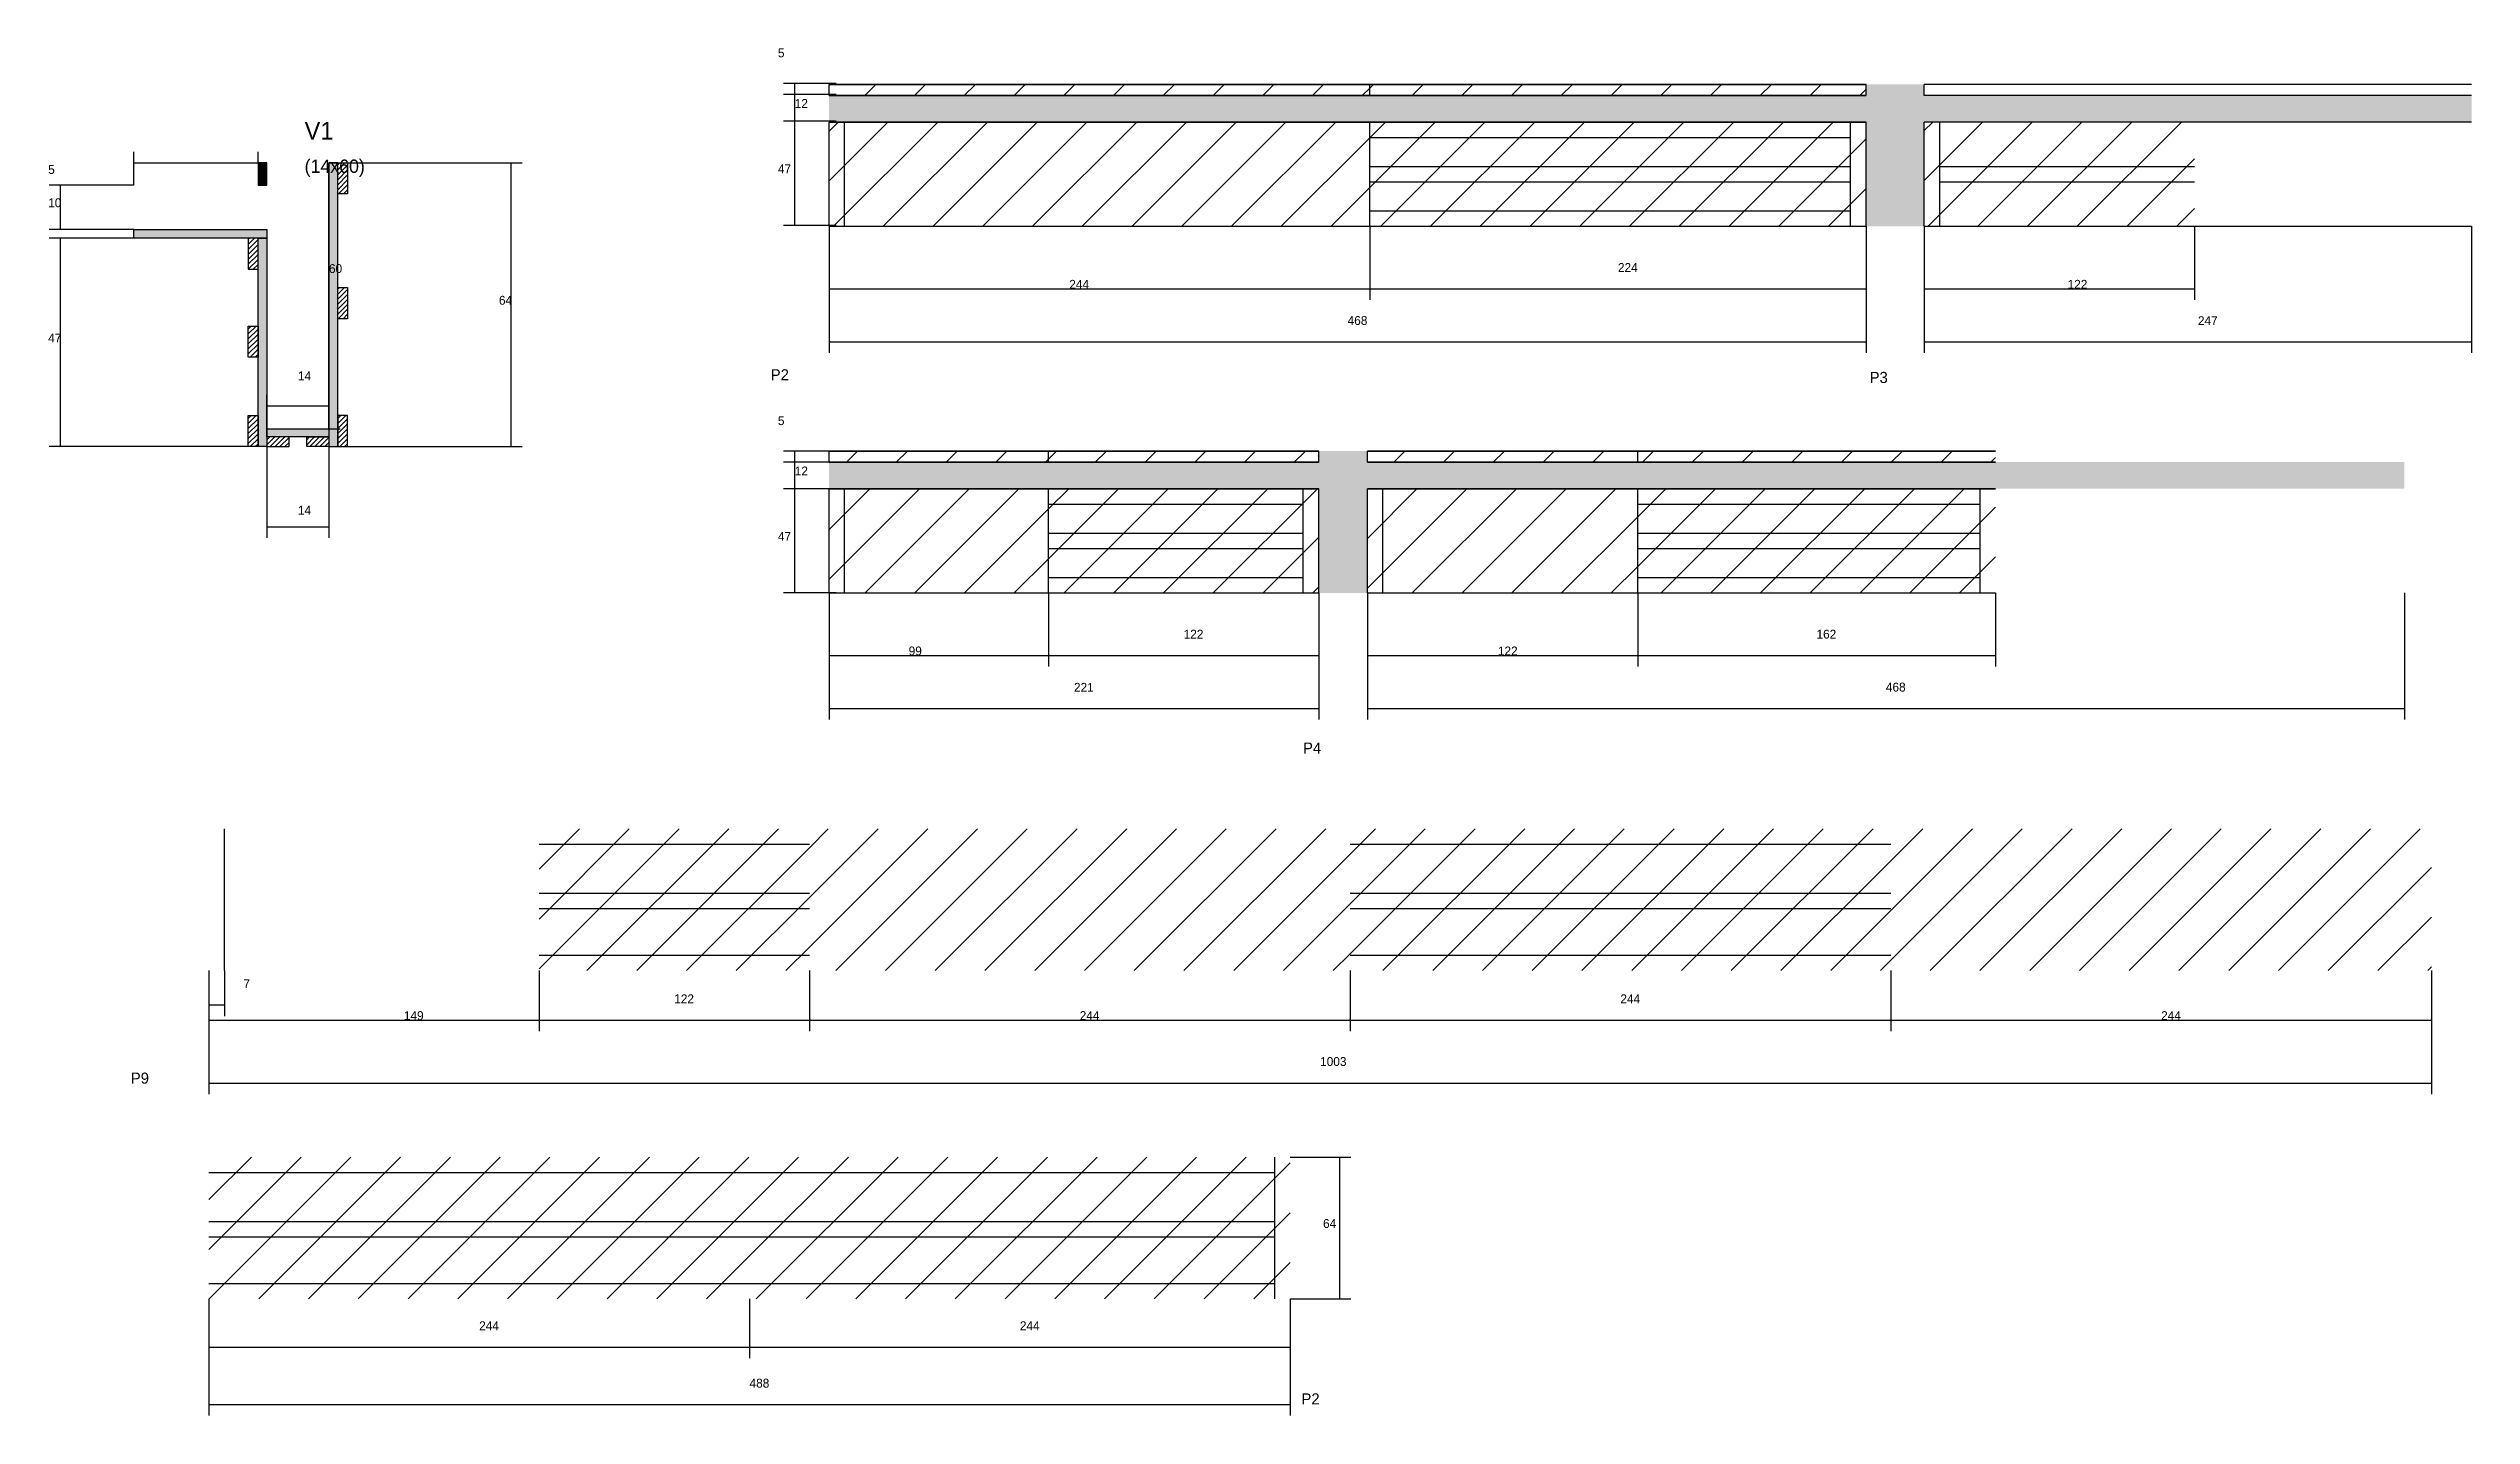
# Model space of a CAD drawing. Header units: metres. Extents: x -2848 to 21926, y -45195 to 1016.
# Drawn here: x 17484 to 18578, y -29171 to -28554 of the extents above; entities that cross this region are included whole.
import ezdxf

# ---------------------------------------------------------------- set-up
doc = ezdxf.new("R2010")
doc.units = ezdxf.units.M
for name, color, linetype in [('COTA', 4, 'Continuous'), ('Cota Seção (2x)', 4, 'Continuous'), ('Hachura', 253, 'Continuous'), ('Madeira', 126, 'Continuous'), ('NOMENCLATURA', 7, 'Continuous'), ('Painéis', 200, 'Continuous'), ('SARR_2.2x7', 40, 'Continuous'), ('Texto Seção', 7, 'Continuous')]:
    doc.layers.add(name, color=color, linetype=linetype)

msp = doc.modelspace()

# ---------------------------------------------------------------- texts
at = {"layer": 'COTA'}
for s, p in [('5', (17813.6, -28557.9)), ('12', (17821.2, -28580.7)), ('5', (17484.3, -28610.5)), ('47', (17813.6, -28610.2)), ('10', (17484.3, -28625.5)), ('244', (17945.1, -28662.3)), ('224', (18192.7, -28654.7)), ('122', (18395.6, -28662.3)), ('64', (17687.7, -28669.5)), ('468', (18070.7, -28678.6)), ('247', (18454.4, -28678.7)), ('47', (17484.3, -28686.5)), ('5', (17813.6, -28723.8)), ('12', (17821.2, -28746.5)), ('14', (17597, -28764.2)), ('47', (17813.6, -28776)), ('99', (17872.6, -28827.7)), ('122', (17996.7, -28820.1)), ('122', (18138.5, -28827.7)), ('162', (18282.3, -28820.1)), ('221', (17947.2, -28844.1)), ('468', (18313.6, -28844)), ('7', (17572.4, -28977.8)), ('122', (17766.8, -28984.6)), ('244', (18193.8, -28984.6)), ('149', (17644.8, -28992.2)), ('244', (17949.8, -28992.2)), ('244', (18437.8, -28992.2)), ('1003', (18058.3, -29012.9)), ('64', (18059.6, -29086)), ('244', (17678.8, -29132.1)), ('244', (17922.8, -29132.1)), ('488', (17800.8, -29158))]:
    msp.add_text(s, height=4, dxfattribs=at).set_placement(p)
at = {"layer": 'Cota Seção (2x)'}
for s, p in [('60', (17611, -28655.2)), ('14', (17597, -28703.6))]:
    msp.add_text(s, height=4, dxfattribs=at).set_placement(p)
at = {"layer": 'NOMENCLATURA'}
for s, p in [('P2', (17810.4, -28703.6)), ('P3', (18306.3, -28704.8)), ('P4', (18050.6, -28872)), ('P9', (17521.6, -29020.9)), ('P2', (18049.9, -29165.6))]:
    msp.add_text(s, height=5, dxfattribs=at).set_placement(p)
at = {"layer": 'Texto Seção'}
for s, height, p in [('V1', 8, (17600, -28595)), ('(14x60)', 6, (17600, -28610))]:
    msp.add_text(s, height=height, dxfattribs=at).set_placement(p)

# ---------------------------------------------------------------- hatches: boundary and pattern name
at = {"layer": 'COTA'}
h = msp.add_hatch(dxfattribs=at)
h.set_pattern_fill('AR-CONC', scale=0.03)
h.paths.add_polyline_path([(18304.7, -28634.1), (18330.9, -28634.1), (18330.9, -28587.1), (18577.9, -28587.1), (18577.9, -28575.1), (18330.9, -28575.1), (18330.9, -28570.1), (18304.7, -28570.1), (18304.7, -28575.1), (17836.7, -28575.1), (17836.7, -28587.1), (18304.7, -28587.1)])
h = msp.add_hatch(dxfattribs=at)
h.set_pattern_fill('AR-CONC', scale=0.03)
h.paths.add_polyline_path([(18057.7, -28799.5), (18079.6, -28799.5), (18079.6, -28752.5), (18363.1, -28752.5), (18547.6, -28752.5), (18547.6, -28740.5), (18363.1, -28740.5), (18079.6, -28740.5), (18079.6, -28735.5), (18057.7, -28735.5), (18057.7, -28740.5), (17836.7, -28740.5), (17836.7, -28752.5), (18057.7, -28752.5)])
at = {"layer": 'Hachura'}
h = msp.add_hatch(dxfattribs=at)
h.set_pattern_fill('ANSI31', scale=5)
h.paths.add_polyline_path([(17836.7, -28570.1), (17836.7, -28575.1), (18080.7, -28575.1), (18080.7, -28570.1)])
h = msp.add_hatch(dxfattribs=at)
h.set_pattern_fill('ANSI31', scale=5)
h.paths.add_polyline_path([(18304.7, -28575.1), (18304.7, -28570.1), (18080.7, -28570.1), (18080.7, -28575.1)])
h = msp.add_hatch(dxfattribs=at)
h.set_pattern_fill('ANSI31', scale=5)
h.paths.add_polyline_path([(17836.7, -28587.1), (17836.7, -28634.1), (18080.7, -28634.1), (18080.7, -28587.1)])
h = msp.add_hatch(dxfattribs=at)
h.set_pattern_fill('ANSI31', scale=5)
h.paths.add_polyline_path([(18304.7, -28634.1), (18304.7, -28587.1), (18080.7, -28587.1), (18080.7, -28634.1)])
h = msp.add_hatch(dxfattribs=at)
h.set_pattern_fill('ANSI31', scale=5)
h.paths.add_polyline_path([(18330.9, -28587.1), (18330.9, -28634.1), (18452.9, -28634.1), (18452.9, -28587.1)])
h = msp.add_hatch(color=8, dxfattribs=at)
h.dxf.hatch_style = 1
h.paths.add_polyline_path([(17583, -28605.5), (17579, -28605.5), (17579, -28605.5), (17579, -28615.5), (17579, -28615.5), (17583, -28615.5), (17583, -28615.5), (17583, -28605.5)])
h = msp.add_hatch(color=8, dxfattribs=at)
h.dxf.hatch_style = 1
h.paths.add_polyline_path([(17615, -28605.5), (17611, -28605.5), (17611, -28605.5), (17611, -28733.5), (17611, -28733.5), (17615, -28733.5), (17615, -28733.5), (17615, -28605.5)])
h = msp.add_hatch(dxfattribs=at)
h.set_pattern_fill('ANSI31', scale=0.5)
h.paths.add_polyline_path([(17615, -28605.5), (17619.4, -28605.5), (17619.4, -28605.5), (17619.4, -28619.5), (17619.4, -28619.5), (17615, -28619.5), (17615, -28619.5), (17615, -28605.5)])
h = msp.add_hatch(color=8, dxfattribs=at)
h.dxf.hatch_style = 1
h.paths.add_polyline_path([(17523, -28639.5), (17523, -28635.5), (17523, -28635.5), (17583, -28635.5), (17583, -28635.5), (17583, -28639.5), (17583, -28639.5), (17523, -28639.5)])
h = msp.add_hatch(dxfattribs=at)
h.set_pattern_fill('ANSI31', scale=0.5)
h.paths.add_polyline_path([(17579, -28639.5), (17574.6, -28639.5), (17574.6, -28639.5), (17574.6, -28653.5), (17574.6, -28653.5), (17579, -28653.5), (17579, -28653.5), (17579, -28639.5)])
h = msp.add_hatch(color=8, dxfattribs=at)
h.dxf.hatch_style = 1
h.paths.add_polyline_path([(17579, -28639.5), (17583, -28639.5), (17583, -28639.5), (17583, -28733.5), (17583, -28733.5), (17579, -28733.5), (17579, -28733.5), (17579, -28639.5)])
h = msp.add_hatch(dxfattribs=at)
h.set_pattern_fill('ANSI31', scale=0.5)
h.paths.add_polyline_path([(17619.4, -28675.8), (17615, -28675.8), (17615, -28675.8), (17615, -28661.8), (17615, -28661.8), (17619.4, -28661.8), (17619.4, -28661.8), (17619.4, -28675.8)])
h = msp.add_hatch(dxfattribs=at)
h.set_pattern_fill('ANSI31', scale=0.5)
h.paths.add_polyline_path([(17579, -28693.1), (17574.6, -28693.1), (17574.6, -28693.1), (17574.6, -28679.1), (17574.6, -28679.1), (17579, -28679.1), (17579, -28679.1), (17579, -28693.1)])
h = msp.add_hatch(dxfattribs=at)
h.set_pattern_fill('ANSI31', scale=0.5)
h.paths.add_polyline_path([(17579, -28733.5), (17574.6, -28733.5), (17574.6, -28733.5), (17574.6, -28719.5), (17574.6, -28719.5), (17579, -28719.5), (17579, -28719.5), (17579, -28733.5)])
h = msp.add_hatch(color=8, dxfattribs=at)
h.dxf.hatch_style = 1
h.paths.add_polyline_path([(17583, -28729.1), (17583, -28725.5), (17583, -28725.5), (17611, -28725.5), (17611, -28725.5), (17611, -28729.1), (17611, -28729.1), (17583, -28729.1)])
h = msp.add_hatch(dxfattribs=at)
h.set_pattern_fill('ANSI31', scale=0.5)
h.paths.add_polyline_path([(17615, -28733.5), (17619.4, -28733.5), (17619.4, -28733.5), (17619.4, -28719.5), (17619.4, -28719.5), (17615, -28719.5), (17615, -28719.5), (17615, -28733.5)])
h = msp.add_hatch(dxfattribs=at)
h.set_pattern_fill('ANSI31', scale=0.5)
h.paths.add_polyline_path([(17593, -28733.5), (17593, -28729.1), (17593, -28729.1), (17583, -28729.1), (17583, -28729.1), (17583, -28733.5), (17583, -28733.5), (17593, -28733.5)])
h = msp.add_hatch(dxfattribs=at)
h.set_pattern_fill('ANSI31', scale=0.5)
h.paths.add_polyline_path([(17601, -28733.5), (17601, -28729.1), (17601, -28729.1), (17611, -28729.1), (17611, -28729.1), (17611, -28733.5), (17611, -28733.5), (17601, -28733.5)])
h = msp.add_hatch(dxfattribs=at)
h.set_pattern_fill('ANSI31', scale=5)
h.paths.add_polyline_path([(17935.7, -28740.5), (17935.7, -28735.5), (17836.7, -28735.5), (17836.7, -28740.5)])
h = msp.add_hatch(dxfattribs=at)
h.set_pattern_fill('ANSI31', scale=5)
h.paths.add_polyline_path([(17935.7, -28735.5), (17935.7, -28740.5), (18057.7, -28740.5), (18057.7, -28735.5)])
h = msp.add_hatch(dxfattribs=at)
h.set_pattern_fill('ANSI31', scale=5)
h.paths.add_polyline_path([(18201.6, -28740.5), (18201.6, -28735.5), (18079.6, -28735.5), (18079.6, -28740.5)])
h = msp.add_hatch(dxfattribs=at)
h.set_pattern_fill('ANSI31', scale=5)
h.paths.add_polyline_path([(18363.1, -28740.5), (18363.1, -28735.5), (18201.6, -28735.5), (18201.6, -28740.5)])
h = msp.add_hatch(dxfattribs=at)
h.set_pattern_fill('ANSI31', scale=5)
h.paths.add_polyline_path([(17935.7, -28799.5), (17935.7, -28752.5), (17836.7, -28752.5), (17836.7, -28799.5)])
h = msp.add_hatch(dxfattribs=at)
h.set_pattern_fill('ANSI31', scale=5)
h.paths.add_polyline_path([(17935.7, -28752.5), (17935.7, -28799.5), (18057.7, -28799.5), (18057.7, -28752.5)])
h = msp.add_hatch(dxfattribs=at)
h.set_pattern_fill('ANSI31', scale=5)
h.paths.add_polyline_path([(18201.6, -28799.5), (18201.6, -28752.5), (18079.6, -28752.5), (18079.6, -28799.5)])
h = msp.add_hatch(dxfattribs=at)
h.set_pattern_fill('ANSI31', scale=5)
h.paths.add_polyline_path([(18201.6, -28799.5), (18363.1, -28799.5), (18363.1, -28752.5), (18201.6, -28752.5)])
h = msp.add_hatch(dxfattribs=at)
h.set_pattern_fill('ANSI31', scale=5)
h.paths.add_polyline_path([(17705.8, -28905.9), (17705.8, -28969.9), (17827.8, -28969.9), (17827.8, -28905.9)])
h = msp.add_hatch(dxfattribs=at)
h.set_pattern_fill('ANSI31', scale=5)
h.paths.add_polyline_path([(17827.8, -28905.9), (17827.8, -28969.9), (18071.8, -28969.9), (18071.8, -28905.9)])
h = msp.add_hatch(dxfattribs=at)
h.set_pattern_fill('ANSI31', scale=5)
h.paths.add_polyline_path([(18071.8, -28905.9), (18071.8, -28969.9), (18315.8, -28969.9), (18315.8, -28905.9)])
h = msp.add_hatch(dxfattribs=at)
h.set_pattern_fill('ANSI31', scale=5)
h.paths.add_polyline_path([(18315.8, -28905.9), (18315.8, -28969.9), (18559.8, -28969.9), (18559.8, -28905.9)])
h = msp.add_hatch(dxfattribs=at)
h.set_pattern_fill('ANSI31', scale=5)
h.paths.add_polyline_path([(17800.8, -29118), (17800.8, -29054), (17556.8, -29054), (17556.8, -29118)])
h = msp.add_hatch(dxfattribs=at)
h.set_pattern_fill('ANSI31', scale=5)
h.paths.add_polyline_path([(18044.8, -29118), (18044.8, -29054), (17800.8, -29054), (17800.8, -29118)])

# ---------------------------------------------------------------- linework, layer by layer
at = {"layer": 'COTA'}
for p, q in [((17839.9, -28569.7), (17816.2, -28569.7)), ((17821.2, -28574.7), (17821.2, -28569.7)), ((17839.9, -28574.7), (17816.2, -28574.7)), ((17839.9, -28574.7), (17816.2, -28574.7)), ((17821.2, -28586.7), (17821.2, -28574.7)), ((17839.9, -28586.7), (17816.2, -28586.7)), ((17839.9, -28586.7), (17816.2, -28586.7)), ((17821.2, -28633.7), (17821.2, -28586.7)), ((17523, -28615.5), (17523, -28600.5)), ((17579, -28605.5), (17579, -28600.5)), ((17523, -28615.5), (17484.8, -28615.5)), ((17489.8, -28635.5), (17489.8, -28615.5)), ((17523, -28605.5), (17579, -28605.5)), ((17615, -28605.5), (17698.2, -28605.5)), ((17693.2, -28733.5), (17693.2, -28605.5)), ((17523, -28635.5), (17484.8, -28635.5)), ((17839.9, -28633.7), (17816.2, -28633.7)), ((17836.7, -28634.1), (17836.7, -28667.3)), ((17836.7, -28634.1), (17836.7, -28691.2)), ((18080.7, -28634.1), (18080.7, -28667.3)), ((18080.7, -28634.1), (18080.7, -28667.3)), ((18304.7, -28634.1), (18304.7, -28667.3)), ((18304.7, -28634.1), (18304.7, -28691.2)), ((18330.9, -28634.1), (18330.9, -28667.3)), ((18330.9, -28634.1), (18330.9, -28691.2)), ((18452.9, -28634.1), (18452.9, -28667.3)), ((18577.9, -28634.1), (18577.9, -28691.2)), ((17523, -28639.5), (17484.8, -28639.5)), ((17489.8, -28733.5), (17489.8, -28639.5)), ((17836.7, -28662.3), (18080.7, -28662.3)), ((18080.7, -28662.3), (18304.7, -28662.3)), ((18330.9, -28662.3), (18452.9, -28662.3)), ((17836.7, -28686.2), (18304.7, -28686.2)), ((18330.9, -28686.2), (18577.9, -28686.2)), ((17574.6, -28733.5), (17484.8, -28733.5)), ((17583, -28733.5), (17583, -28774.7)), ((17611, -28733.5), (17611, -28774.7)), ((17619.4, -28733.5), (17698.2, -28733.5)), ((17839.9, -28735.5), (17816.2, -28735.5)), ((17821.2, -28740.5), (17821.2, -28735.5)), ((17839.9, -28740.5), (17816.2, -28740.5)), ((17839.9, -28740.5), (17816.2, -28740.5)), ((17821.2, -28752.5), (17821.2, -28740.5)), ((17839.9, -28752.5), (17816.2, -28752.5)), ((17839.9, -28752.5), (17816.2, -28752.5)), ((17821.2, -28799.5), (17821.2, -28752.5)), ((17583, -28769.7), (17611, -28769.7)), ((17839.9, -28799.5), (17816.2, -28799.5)), ((17836.7, -28799.5), (17836.7, -28832.7)), ((17836.7, -28799.5), (17836.7, -28856.6)), ((17935.7, -28799.5), (17935.7, -28832.7)), ((17935.7, -28799.5), (17935.7, -28832.7)), ((18057.7, -28799.5), (18057.7, -28832.7)), ((18057.7, -28799.5), (18057.7, -28856.6)), ((18079.6, -28799.5), (18079.6, -28832.7)), ((18079.6, -28799.5), (18079.6, -28856.6)), ((18201.6, -28799.5), (18201.6, -28832.7)), ((18201.6, -28799.5), (18201.6, -28832.7)), ((18363.1, -28799.5), (18363.1, -28832.7)), ((18547.6, -28799.5), (18547.6, -28856.6)), ((17836.7, -28827.7), (17935.7, -28827.7)), ((17935.7, -28827.7), (18057.7, -28827.7)), ((18079.6, -28827.7), (18201.6, -28827.7)), ((18201.6, -28827.7), (18363.1, -28827.7)), ((17836.7, -28851.6), (18057.7, -28851.6)), ((18079.6, -28851.6), (18547.6, -28851.6)), ((17556.8, -28969.9), (17556.8, -28997.2)), ((17556.8, -28969.9), (17556.8, -29025.6)), ((17556.8, -28969.9), (17556.8, -28990.4)), ((17563.8, -28969.9), (17563.8, -28990.4)), ((17705.8, -28969.9), (17705.8, -28997.2)), ((17705.8, -28969.9), (17705.8, -28997.2)), ((17827.8, -28969.9), (17827.8, -28997.2)), ((17827.8, -28969.9), (17827.8, -28997.2)), ((18071.8, -28969.9), (18071.8, -28997.2)), ((18071.8, -28969.9), (18071.8, -28997.2)), ((18315.8, -28969.9), (18315.8, -28997.2)), ((18315.8, -28969.9), (18315.8, -28997.2)), ((18559.8, -28969.9), (18559.8, -28997.2)), ((18559.8, -28969.9), (18559.8, -29025.6)), ((17556.8, -28985.4), (17563.8, -28985.4)), ((17556.8, -28992.2), (17705.8, -28992.2)), ((17705.8, -28992.2), (17827.8, -28992.2)), ((17827.8, -28992.2), (18071.8, -28992.2)), ((18071.8, -28992.2), (18315.8, -28992.2)), ((18315.8, -28992.2), (18559.8, -28992.2)), ((17556.8, -29020.6), (18559.8, -29020.6)), ((18044.8, -29054), (18072.2, -29054)), ((18067.2, -29118), (18067.2, -29054)), ((17556.8, -29118), (17556.8, -29144.7)), ((17556.8, -29118), (17556.8, -29170.6)), ((17800.8, -29118), (17800.8, -29144.7)), ((17800.8, -29118), (17800.8, -29144.7)), ((18044.8, -29118), (18044.8, -29144.7)), ((18044.8, -29118), (18072.2, -29118)), ((18044.8, -29118), (18044.8, -29170.6)), ((17556.8, -29139.7), (17800.8, -29139.7)), ((17800.8, -29139.7), (18044.8, -29139.7)), ((17556.8, -29165.6), (18044.8, -29165.6))]:
    msp.add_line(p, q, dxfattribs=at)
at = {"layer": 'Cota Seção (2x)'}
for p, q in [((17611, -28725.5), (17611, -28605.5)), ((17611, -28605.5), (17616, -28605.5)), ((17583, -28725.5), (17583, -28710.1)), ((17611, -28725.5), (17611, -28710.1)), ((17583, -28715.1), (17611, -28715.1)), ((17611, -28725.5), (17616, -28725.5))]:
    msp.add_line(p, q, dxfattribs=at)
at = {"layer": 'Madeira'}
for points in [[(17615, -28605.5), (17619.4, -28605.5), (17619.4, -28619.5), (17615, -28619.5)], [(17579, -28639.5), (17574.6, -28639.5), (17574.6, -28653.5), (17579, -28653.5)], [(17619.4, -28675.8), (17615, -28675.8), (17615, -28661.8), (17619.4, -28661.8)], [(17579, -28693.1), (17574.6, -28693.1), (17574.6, -28679.1), (17579, -28679.1)], [(17579, -28733.5), (17574.6, -28733.5), (17574.6, -28719.5), (17579, -28719.5)], [(17615, -28733.5), (17619.4, -28733.5), (17619.4, -28719.5), (17615, -28719.5)], [(17593, -28733.5), (17593, -28729.1), (17583, -28729.1), (17583, -28733.5)], [(17601, -28733.5), (17601, -28729.1), (17611, -28729.1), (17611, -28733.5)]]:
    msp.add_lwpolyline(points, close=True, dxfattribs=at)
at = {"layer": 'Painéis'}
for p, q in [((17836.7, -28570.1), (18304.7, -28570.1)), ((17836.7, -28575.1), (17836.7, -28570.1)), ((18080.7, -28575.1), (18080.7, -28570.1)), ((18304.7, -28575.1), (18304.7, -28570.1)), ((18330.9, -28575.1), (18330.9, -28570.1)), ((17836.7, -28575.1), (18304.7, -28575.1)), ((17836.7, -28587.1), (18304.7, -28587.1)), ((17836.7, -28634.1), (17836.7, -28587.1)), ((18080.7, -28634.1), (18080.7, -28587.1)), ((18304.7, -28634.1), (18304.7, -28587.1)), ((18330.9, -28634.1), (18330.9, -28587.1)), ((17523, -28635.5), (17583, -28635.5)), ((17836.7, -28634.1), (18304.7, -28634.1)), ((17583, -28725.5), (17611, -28725.5)), ((17836.7, -28735.5), (18057.7, -28735.5)), ((17836.7, -28740.5), (17836.7, -28735.5)), ((17935.7, -28740.5), (17935.7, -28735.5)), ((18057.7, -28740.5), (18057.7, -28735.5)), ((18079.6, -28735.5), (18363.1, -28735.5)), ((18079.6, -28740.5), (18079.6, -28735.5)), ((18201.6, -28740.5), (18201.6, -28735.5)), ((17836.7, -28740.5), (18057.7, -28740.5)), ((18079.6, -28740.5), (18363.1, -28740.5)), ((17836.7, -28752.5), (18057.7, -28752.5)), ((17836.7, -28799.5), (17836.7, -28752.5)), ((17935.7, -28799.5), (17935.7, -28752.5)), ((18057.7, -28799.5), (18057.7, -28752.5)), ((18079.6, -28752.5), (18363.1, -28752.5)), ((18079.6, -28799.5), (18079.6, -28752.5)), ((18201.6, -28799.5), (18201.6, -28752.5)), ((17836.7, -28799.5), (18057.7, -28799.5)), ((18079.6, -28799.5), (18363.1, -28799.5))]:
    msp.add_line(p, q, dxfattribs=at)
for points in [[(18304.7, -28570.1), (17836.7, -28570.1)], [(18577.9, -28570.1), (18330.9, -28570.1)], [(18304.7, -28575.1), (17836.7, -28575.1)], [(18577.9, -28575.1), (18330.9, -28575.1)], [(18304.7, -28587.1), (17836.7, -28587.1)], [(18577.9, -28587.1), (18330.9, -28587.1)], [(17836.7, -28634.1), (18304.7, -28634.1)], [(18330.9, -28634.1), (18577.9, -28634.1)], [(18057.7, -28735.5), (17836.7, -28735.5)], [(18363.1, -28735.5), (18079.6, -28735.5)], [(18057.7, -28740.5), (17836.7, -28740.5)], [(18363.1, -28740.5), (18079.6, -28740.5)], [(18057.7, -28752.5), (17836.7, -28752.5)], [(18363.1, -28752.5), (18079.6, -28752.5)], [(17836.7, -28799.5), (18057.7, -28799.5)], [(18079.6, -28799.5), (18363.1, -28799.5)]]:
    msp.add_lwpolyline(points, dxfattribs=at)
for points in [[(17583, -28605.5), (17579, -28605.5), (17579, -28615.5), (17583, -28615.5)], [(17615, -28605.5), (17611, -28605.5), (17611, -28733.5), (17615, -28733.5)], [(17523, -28639.5), (17523, -28635.5), (17583, -28635.5), (17583, -28639.5)], [(17579, -28639.5), (17583, -28639.5), (17583, -28733.5), (17579, -28733.5)], [(17583, -28729.1), (17583, -28725.5), (17611, -28725.5), (17611, -28729.1)]]:
    msp.add_lwpolyline(points, close=True, dxfattribs=at)
at = {"layer": 'SARR_2.2x7'}
for p, q in [((17843.7, -28634.1), (17843.7, -28587.1)), ((18080.7, -28594.1), (18297.7, -28594.1)), ((18297.7, -28634.1), (18297.7, -28587.1)), ((18337.9, -28634.1), (18337.9, -28587.1)), ((18080.7, -28607.1), (18297.7, -28607.1)), ((18080.7, -28614.1), (18297.7, -28614.1)), ((18337.9, -28607.1), (18452.9, -28607.1)), ((18337.9, -28614.1), (18452.9, -28614.1)), ((18080.7, -28627.1), (18297.7, -28627.1)), ((17843.7, -28799.5), (17843.7, -28752.5)), ((18050.7, -28799.5), (18050.7, -28752.5)), ((18086.6, -28799.5), (18086.6, -28752.5)), ((18356.1, -28799.5), (18356.1, -28752.5)), ((17935.7, -28759.5), (18050.7, -28759.5)), ((18201.6, -28759.5), (18356.1, -28759.5)), ((17935.7, -28772.5), (18050.7, -28772.5)), ((17935.7, -28779.5), (18050.7, -28779.5)), ((18201.6, -28772.5), (18356.1, -28772.5)), ((18201.6, -28779.5), (18356.1, -28779.5)), ((17935.7, -28792.5), (18050.7, -28792.5)), ((18201.6, -28792.5), (18356.1, -28792.5)), ((17563.8, -28969.9), (17563.8, -28905.9)), ((17705.8, -28912.9), (17827.8, -28912.9)), ((18071.8, -28912.9), (18315.8, -28912.9)), ((17705.8, -28934.9), (17827.8, -28934.9)), ((17705.8, -28941.9), (17827.8, -28941.9)), ((18071.8, -28934.9), (18315.8, -28934.9)), ((18071.8, -28941.9), (18315.8, -28941.9)), ((17705.8, -28962.9), (17827.8, -28962.9)), ((18071.8, -28962.9), (18315.8, -28962.9)), ((17556.8, -29061), (17800.8, -29061)), ((17800.8, -29061), (18037.8, -29061)), ((18037.8, -29118), (18037.8, -29054)), ((17556.8, -29083), (17800.8, -29083)), ((17800.8, -29083), (18037.8, -29083)), ((17556.8, -29090), (17800.8, -29090)), ((17800.8, -29090), (18037.8, -29090)), ((17556.8, -29111), (17800.8, -29111)), ((17800.8, -29111), (18037.8, -29111))]:
    msp.add_line(p, q, dxfattribs=at)

msp.set_redraw_order([(e.dxf.handle, doc.entitydb.next_handle()) for e in msp.query("TEXT MTEXT ATTDEF DIMENSION ARC_DIMENSION")])  # texts and dimensions are drawn at this point

doc.saveas('drawing.dxf')
